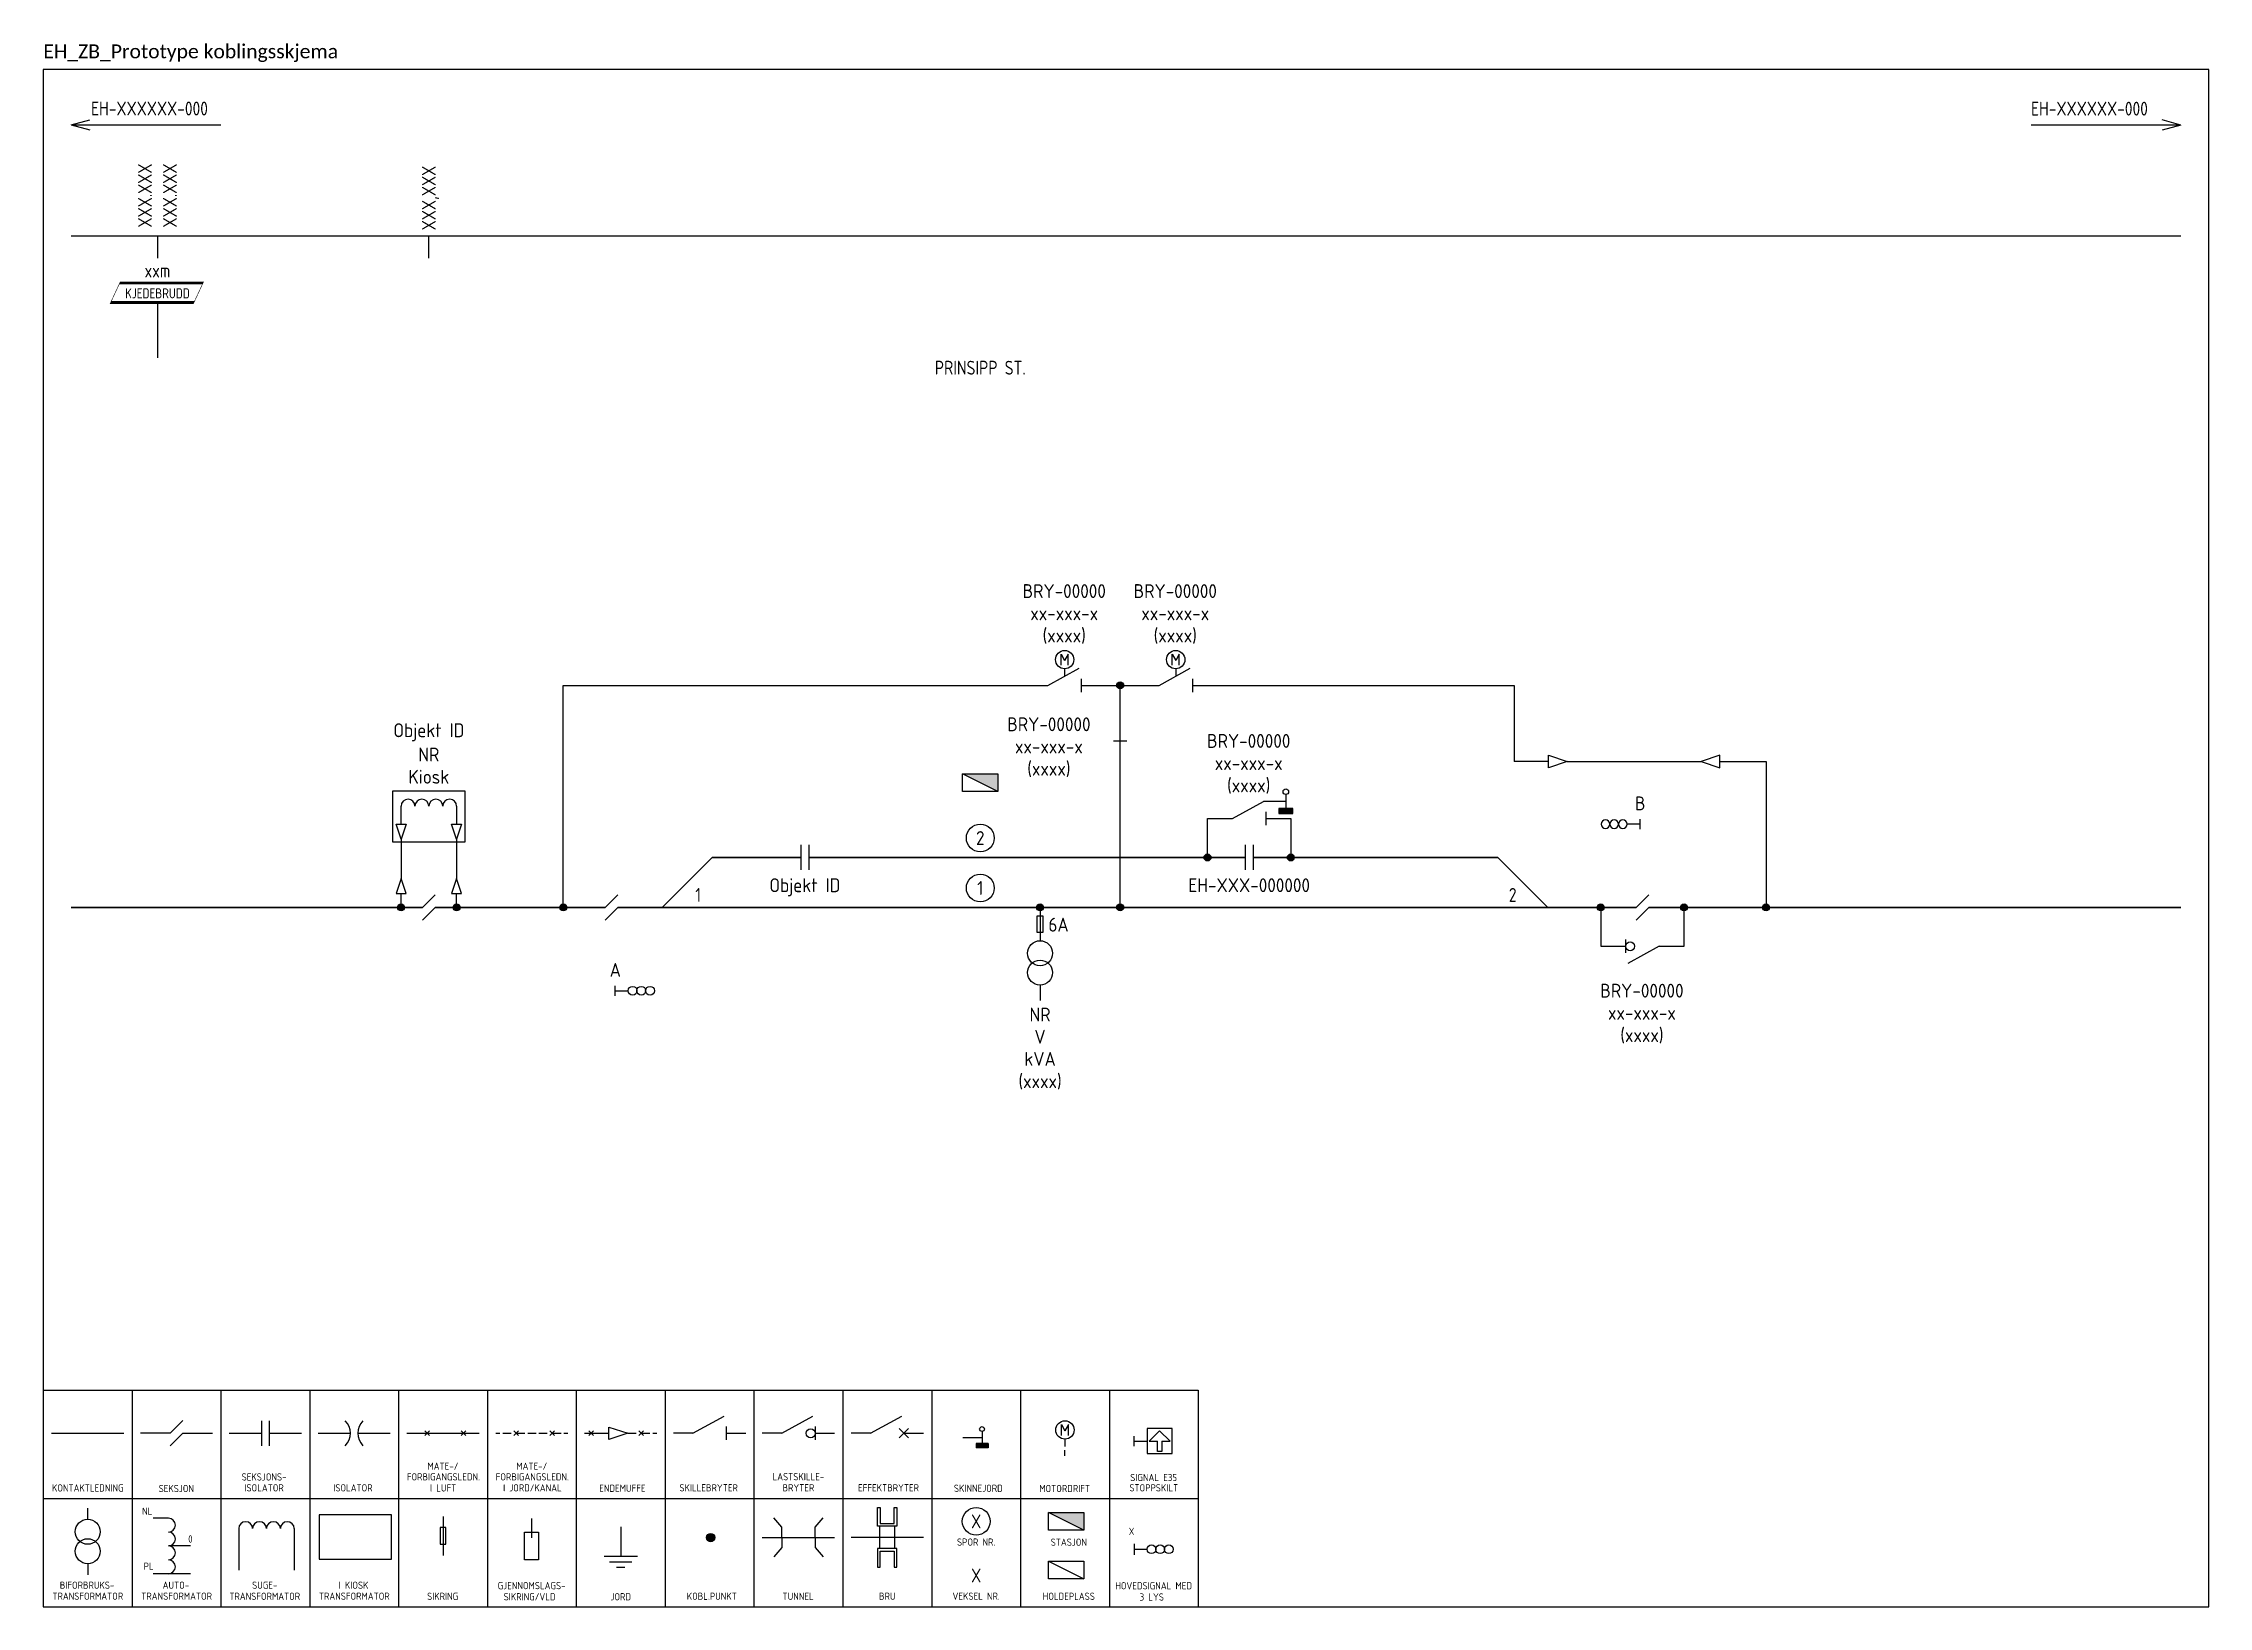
# Model space of a CAD drawing. Header units: millimetres. Extents: x -120 to 1240, y -2156 to 277.
# Drawn here: x 630 to 1020, y -1228 to -946.3 of the extents above; entities that cross this region are included whole.
import ezdxf
from ezdxf.enums import TextEntityAlignment as Align

# ---------------------------------------------------------------- set-up
doc = ezdxf.new("R2010")
doc.units = ezdxf.units.MM
for name, color, linetype in [('JBT_Linjer_018', 4, 'Continuous'), ('JBT_Tekst_25', 2, 'Continuous'), ('JBTEH_ATT_Tekst', 2, 'Continuous'), ('JBTEH_Komponenter', 4, 'Continuous'), ('JBTEH_LED_Hoeyspenning_kabel', 4, 'KABEL2'), ('JBTEH_LED_Hoeyspenning_linje', 4, 'KABEL'), ('RAMME', 5, 'Continuous'), ('RAMME SYMBOLER', 4, 'Continuous'), ('RAMME TEKST', 7, 'Continuous')]:
    doc.layers.add(name, color=color, linetype=linetype)
doc.layers.add('JBTEH_ATT_OBJEKTID', color=2, linetype='Continuous', lineweight=25)
doc.layers.add('JBTEH_KTL_Sort', color=7, linetype='Continuous', lineweight=35)
doc.styles.add('Calibri', font='calibri.ttf')
doc.styles.add('ISO13', font='isocp.shx', dxfattribs={"width": 0.9, "height": 1.3})
doc.styles.add('ISO25', font='isocp.shx', dxfattribs={"width": 0.9, "height": 2.5})
doc.styles.get("Standard").update_dxf_attribs({"font": 'txt.shx'})
doc.linetypes.add('KABEL', pattern='A,0.3,-0.001,0.3,-0.001,0.3,-0.001,["x",Standard,S=0.25,R=0,X=0,Y=-0.08],-0.001', length=0.904)
doc.linetypes.add('KABEL2', pattern='A,0.3,-0.1,0.3,-0.1,0.3,-0.1,["x",Standard,S=0.25,R=0,X=0,Y=-0.08],-0.1', length=1.3)

msp = doc.modelspace()

# ---------------------------------------------------------------- texts
at = {"layer": 'RAMME TEKST', "linetype": 'ByBlock', "style": 'Calibri'}
msp.add_text('EH_ZB_Prototype koblingsskjema', height=2.5, dxfattribs=at).set_placement((630, -949))

# ---------------------------------------------------------------- blocks, each defined once
blk = doc.blocks.new('EH_Koblingspunkt')
h = blk.add_hatch(color=256)
h.dxf.hatch_style = 1
edge = h.paths.add_edge_path()
edge.add_arc((0, 0), 0.625, 0, 360)
blk.add_circle((0, 0), 0.625)
blk = doc.blocks.new('EH_Koblings_Symbolforklaring_L')
for points in [[(170.15, 28.64), (170.15, 29.42), (167.99, 29.42), (167.99, 28.64)], [(187.42, 16.97), (181.05, 16.97), (187.42, 13.79)]]:
    blk.add_hatch(color=256).paths.add_polyline_path(points)
h = blk.add_hatch(color=256)
edge = h.paths.add_edge_path()
edge.add_arc((120.19, 12.47), 0.75, 0, 360)
for p, q in [((0, 39), (0, 0)), ((0, 39), (208, 39)), ((16, 39), (16, 0)), ((32, 39), (32, 0)), ((48, 39), (48, 0)), ((64, 39), (64, 0)), ((80, 39), (80, 0)), ((96, 39), (96, 0)), ((96, 39), (96, 0)), ((112, 39), (112, 0)), ((128, 39), (128, 0)), ((144, 39), (144, 0)), ((144, 39), (144, 0)), ((160, 39), (160, 0)), ((176, 39), (176, 0)), ((192, 39), (192, 0)), ((208, 39), (208, 0)), ((65.5, 31.25), (78.5, 31.25)), ((68.73, 30.83), (69.57, 31.67)), ((69.57, 30.83), (68.73, 31.67)), ((75.23, 30.83), (76.07, 31.67)), ((76.07, 30.83), (75.23, 31.67)), ((81.5, 31.25), (82.25, 31.25)), ((82.75, 31.25), (84.25, 31.25)), ((84.73, 30.83), (85.57, 31.67)), ((85.57, 30.83), (84.73, 31.67)), ((85.25, 31.25), (86.75, 31.25)), ((87.25, 31.25), (88.75, 31.25)), ((89.25, 31.25), (90.75, 31.25)), ((91.23, 30.83), (92.07, 31.67)), ((92.07, 30.83), (91.23, 31.67)), ((91.75, 31.25), (93.25, 31.25)), ((93.75, 31.25), (94.5, 31.25)), ((97.5, 31.25), (101.87, 31.25)), ((98.23, 30.83), (99.07, 31.67)), ((99.07, 30.83), (98.23, 31.67)), ((101.87, 32.38), (105.25, 31.25)), ((101.87, 30.13), (101.87, 32.38)), ((105.25, 31.25), (101.87, 30.13)), ((105.25, 31.25), (106.75, 31.25)), ((107.23, 30.83), (108.07, 31.67)), ((108.07, 30.83), (107.23, 31.67)), ((107.75, 31.25), (109.25, 31.25)), ((109.75, 31.25), (110.5, 31.25)), ((117, 31.25), (113.5, 31.25)), ((123, 31.25), (126.5, 31.25)), ((133, 31.25), (129.5, 31.25)), ((139, 31.25), (142.5, 31.25)), ((149, 31.25), (145.5, 31.25)), ((155, 31.25), (158.5, 31.25)), ((169.07, 31.58), (169.07, 29.42)), ((183.36, 30.85), (183.36, 32.85)), ((183.36, 32.85), (184, 31.71)), ((184.64, 32.85), (184, 31.71)), ((184.64, 30.85), (184.64, 32.85)), ((199.18, 29.84), (201.06, 31.72)), ((201.06, 31.72), (202.93, 29.84)), ((165.62, 30.5), (169.07, 30.5)), ((167.99, 29.42), (167.99, 28.64)), ((170.15, 29.42), (167.99, 29.42)), ((170.15, 28.64), (167.99, 28.64)), ((170.15, 29.42), (170.15, 28.64)), ((184, 30.2), (184, 28.87)), ((196.46, 28.94), (196.46, 30.74)), ((196.46, 29.84), (198.81, 29.84)), ((199.18, 29.84), (200.68, 29.84)), ((201.43, 29.84), (202.93, 29.84)), ((0, 19.5), (208, 19.5)), ((8, 15.75), (8, 17.75)), ((22.53, 15.95), (19.78, 15.95)), ((72, 16.25), (72, 9.25)), ((87.92, 15.92), (87.92, 12.44)), ((187.42, 13.79), (181.05, 16.97)), ((35.19, 14.07), (35.19, 6.57)), ((45.19, 14.07), (45.19, 6.57)), ((86.67, 8.44), (86.67, 13.44)), ((86.67, 13.44), (89.17, 13.44)), ((89.17, 13.44), (89.17, 8.44)), ((104, 14.4), (104, 9.04)), ((129.5, 12.5), (142.5, 12.5)), ((158.5, 12.5), (145.5, 12.5)), ((26.53, 10.95), (22.53, 10.95)), ((89.17, 8.44), (86.67, 8.44)), ((107, 9.04), (101, 9.04)), ((106, 8.04), (102, 8.04)), ((181.05, 8.22), (187.42, 5.04)), ((196.46, 11.34), (196.46, 9.34)), ((196.46, 10.34), (198.81, 10.34)), ((8, 7.75), (8, 5.75)), ((26.53, 5.95), (19.78, 5.95)), ((104.75, 7.04), (103.25, 7.04)), ((0, 0), (208, 0))]:
    blk.add_line(p, q)
at = {"color": 7}
for p, q in [((1.5, 31.25), (14.5, 31.25)), ((22.86, 31.25), (17.5, 31.25)), ((25.14, 31.25), (30.5, 31.25)), ((33.5, 31.25), (39.3, 31.25)), ((39.3, 33.5), (39.3, 29)), ((40.7, 33.5), (40.7, 29)), ((40.7, 31.25), (46.5, 31.25)), ((49.5, 31.25), (55.3, 31.25)), ((56.65, 31.25), (62.5, 31.25)), ((123, 32.45), (123, 30.05)), ((139, 32.45), (139, 30.05)), ((154.15, 32.1), (155.85, 30.4)), ((155.85, 32.1), (154.15, 30.4))]:
    blk.add_line(p, q, dxfattribs=at)
at = {"color": 5}
for p, q in [((117, 31.25), (122.6, 34.35)), ((133, 31.25), (138.6, 34.35)), ((149, 31.25), (154.6, 34.35)), ((133.01, 14.32), (131.55, 16.04)), ((139.01, 14.32), (140.48, 16.04)), ((133.01, 12.5), (133.01, 14.32)), ((133.01, 12.5), (133.01, 10.68)), ((139.01, 12.5), (139.01, 14.32)), ((139.01, 12.5), (139.01, 10.68)), ((133.01, 10.68), (131.55, 8.96)), ((139.01, 10.68), (140.48, 8.96))]:
    blk.add_line(p, q, dxfattribs=at)
at = {"color": 0, "linetype": 'ByBlock'}
blk.add_line((184, 27.2), (184, 28.2), dxfattribs=at)
at = {"linetype": 'ByBlock'}
for p, q in [((150.65, 10.5), (150.65, 14.5)), ((153.35, 10.5), (153.35, 14.5))]:
    blk.add_line(p, q, dxfattribs=at)
at = {"color": 7}
for points in [[(22.86, 31.25), (25.14, 33.54)], [(22.86, 28.96), (25.14, 31.25)]]:
    blk.add_lwpolyline(points, dxfattribs=at)
for points in [[(198.81, 27.59), (203.31, 27.59), (203.31, 32.09), (198.81, 32.09)], [(49.69, 8.57), (62.69, 8.57), (62.69, 16.57), (49.69, 16.57)], [(181.05, 16.97), (187.42, 16.97), (187.42, 13.79), (181.05, 13.79)], [(71.5, 11.25), (72.5, 11.25), (72.5, 14.25), (71.5, 14.25)], [(187.42, 5.04), (181.05, 5.04), (181.05, 8.22), (187.42, 8.22)]]:
    blk.add_lwpolyline(points, close=True)
blk.add_lwpolyline([(201.43, 29.84), (201.43, 27.97), (200.68, 27.97), (200.68, 29.84)])
at = {"linetype": 'ByBlock'}
for points in [[(150.25, 14.5), (150.25, 17.9), (150.75, 17.9), (150.75, 15), (153.25, 15), (153.25, 17.9), (153.75, 17.9), (153.75, 14.5), (150.25, 14.5)], [(150.25, 10.5), (150.25, 7.1), (150.75, 7.1), (150.75, 10), (153.25, 10), (153.25, 7.1), (153.75, 7.1), (153.75, 10.5), (150.25, 10.5)]]:
    blk.add_lwpolyline(points, dxfattribs=at)
at = {"color": 7}
blk.add_circle((138.2, 31.25), 0.8, dxfattribs=at)
for centre, radius in [((169.07, 32.01), 0.432), ((8, 13.5), 2.25), ((8, 10), 2.25), ((120.19, 12.47), 0.75), ((199.59, 10.34), 0.781), ((201.15, 10.34), 0.781), ((202.71, 10.34), 0.781)]:
    blk.add_circle(centre, radius)
at = {"linetype": 'ByBlock'}
blk.add_circle((184, 31.85), 1.65, dxfattribs=at)
at = {"ltscale": 5}
blk.add_circle((168.02, 15.38), 2.5, dxfattribs=at)
at = {"color": 7}
for centre, start, end in [((52.1, 31.25), 315.3217, 44.6783), ((59.85, 31.25), 135.3217, 224.6783)]:
    blk.add_arc(centre, 3.2, start, end, dxfattribs=at)
for centre, start, end in [((22.53, 14.7), 270, 90), ((22.53, 12.2), 270, 90), ((36.44, 14.07), 0, 180), ((38.94, 14.07), 0, 180), ((41.44, 14.07), 0, 180), ((43.94, 14.07), 0, 180), ((22.53, 9.7), 270, 90), ((22.53, 7.2), 270, 90)]:
    blk.add_arc(centre, 1.25, start, end)
blk.add_solid([(88.92, 12.44), (86.92, 12.44), (87.92, 10.44), (88.92, 12.44)])
at = {"style": 'ISO13'}
for s, p in [('SEKSJONS-', (39.76, 23.38)), ('FORBIGANGSLEDN.', (72.07, 23.4)), ('MATE-/', (71.97, 25.32)), ('FORBIGANGSLEDN.', (88.07, 23.4)), ('MATE-/', (87.97, 25.32)), ('LASTSKILLE-', (136, 23.43)), ('SIGNAL E35', (199.98, 23.28)), ('KONTAKTLEDNING', (8.01, 21.4)), ('SEKSJON', (23.95, 21.3)), ('ISOLATOR', (39.76, 21.42)), ('ISOLATOR', (55.76, 21.42)), ('I LUFT', (72.01, 21.4)), ('I JORD/KANAL', (88.09, 21.42)), ('ENDEMUFFE', (104.29, 21.35)), ('SKILLEBRYTER', (119.83, 21.43)), ('BRYTER', (136, 21.43)), ('EFFEKTBRYTER', (152.23, 21.43)), ('SKINNEJORD', (168.4, 21.34)), ('MOTORDRIFT', (183.95, 21.3)), ('STOPPSKILT', (200, 21.43)), ('NL', (18.72, 17.2)), ('0', (26.49, 12.2)), ('SPOR NR.', (168.01, 11.65)), ('STASJON', (184.7, 11.63)), ('PL', (18.97, 7.3)), ('BIFORBRUKS-', (7.88, 3.88)), ('AUTO-', (23.88, 3.88)), ('SUGE-', (39.88, 3.88)), ('I KIOSK', (55.88, 3.88)), ('GJENNOMSLAGS-', (87.95, 3.8)), ('HOVEDSIGNAL MED', (199.98, 3.78)), ('TRANSFORMATOR', (8.01, 1.9)), ('TRANSFORMATOR', (24.01, 1.9)), ('TRANSFORMATOR', (39.88, 1.88)), ('TRANSFORMATOR', (56.01, 1.9)), ('SIKRING', (71.92, 1.88)), ('SIKRING/VLD ', (87.95, 1.8)), ('JORD', (104, 1.8)), ('KOBL.PUNKT', (120.4, 1.89)), ('TUNNEL', (135.95, 1.87)), ('BRU', (152, 1.89)), ('VEKSEL NR.', (168.01, 1.9)), ('HOLDEPLASS', (184.7, 1.88)), ('3 LYS', (199.64, 1.75))]:
    blk.add_text(s, height=1.3, dxfattribs=at).set_placement(p, align=Align.MIDDLE)
at = {"style": 'ISO25', "width": 0.9}
for p in [(168.02, 15.38), (168.02, 5.63)]:
    blk.add_text('X', height=2.5, dxfattribs=at).set_placement(p, align=Align.MIDDLE_CENTER)
at = {"style": 'ISO13', "width": 0.9}
blk.add_text('X', height=1.3, dxfattribs=at).set_placement((195.51, 12.94))
blk = doc.blocks.new('EH_Seksjon')
at = {"color": 7}
for p, q in [((0, 0), (2.29, 2.29)), ((0, -2.29), (2.29, 0))]:
    blk.add_line(p, q, dxfattribs=at)
blk = doc.blocks.new('EH_Endemuffe')
for p, q in [((0, 1.125), (3.375, 0)), ((0, -1.125), (0, 1.125)), ((3.375, 0), (0, -1.125))]:
    blk.add_line(p, q)
blk = doc.blocks.new('*U222')
for p, q in [((-5, 15), (-5, 18.25)), ((5, 18.25), (5, 15)), ((-5, 0), (-5, 2.5)), ((5, 0), (5, 2.5))]:
    blk.add_line(p, q)
blk.add_lwpolyline([(-6.5, 21), (6.5, 21), (6.5, 11.75), (-6.5, 11.75)], close=True)
for centre in [(-3.75, 18.25), (-1.25, 18.25), (1.25, 18.25), (3.75, 18.25)]:
    blk.add_arc(centre, 1.25, 0, 180)
at = {"layer": 'JBTEH_LED_Hoeyspenning_kabel', "ltscale": 5}
for p, q in [((-5, 12.3), (-5, 5.2)), ((5, 12.3), (5, 5.2))]:
    blk.add_line(p, q, dxfattribs=at)
at = {"yscale": 0.8, "rotation": 270}
for p, xscale, zscale in [((-5, 15), 0.8, 0.9), ((5, 15), 0.8, 0.9), ((-5, 2.5), -0.8, 0.8), ((5, 2.5), -0.8, 0.8)]:
    blk.add_blockref('EH_Endemuffe', p, dxfattribs=dict(at, xscale=xscale, zscale=zscale))
for name, p in [('EH_Koblingspunkt', (-5, 0)), ('EH_Seksjon', (-1.14, 0)), ('EH_Koblingspunkt', (5, 0))]:
    blk.add_blockref(name, p)
at = {"layer": 'JBTEH_ATT_OBJEKTID', "style": 'ISO25', "flags": 4}
blk.add_attdef('OBJEKTID', text='', height=2.5, dxfattribs=at).set_placement((0, 31.55), align=Align.MIDDLE)
at = {"layer": 'JBTEH_ATT_Tekst', "style": 'ISO25', "flags": 4}
for tag, p in [('NAVN/NR', (0, 27.55)), ('TILH_OBJEKT', (0, 23.55))]:
    blk.add_attdef(tag, text='', height=2.5, dxfattribs=at).set_placement(p, align=Align.MIDDLE)
blk = doc.blocks.new('EH_Seksjonsisolator')
at = {"color": 7}
for p, q in [((0, 2.25), (0, -2.25)), ((1.4, 2.25), (1.4, -2.25))]:
    blk.add_line(p, q, dxfattribs=at)
at = {"layer": 'JBTEH_ATT_OBJEKTID', "style": 'ISO25'}
blk.add_attdef('OBJEKTID', text='', height=2.5, dxfattribs=at).set_placement((0.7, -6.25), align=Align.CENTER)
blk = doc.blocks.new('EH_SI_tilkobling')
for p, q in [((-6.8, 0), (-6.8, 7)), ((-6.8, 7), (-2.3, 7)), ((3.7, 7), (8.2, 7)), ((8.2, 7), (8.2, 0))]:
    blk.add_line(p, q)
for p in [(-6.8, 0), (8.2, 0)]:
    blk.add_blockref('EH_Koblingspunkt', p)
at = {"layer": 'JBTEH_Komponenter'}
blk.add_blockref('EH_Seksjonsisolator', (0, 0), dxfattribs=at)
at = {"layer": 'JBTEH_ATT_OBJEKTID', "style": 'ISO25'}
blk.add_attdef('OBJEKTID', text='', height=2.5, dxfattribs=at).set_placement((0.7, -6.25), align=Align.CENTER)
blk = doc.blocks.new('*U184')
at = {"color": 5}
blk.add_line((0, 0), (5.6, 3.1), dxfattribs=at)
at = {"color": 7}
blk.add_line((6, 1.2), (6, -1.2), dxfattribs=at)
at = {"layer": 'JBTEH_ATT_OBJEKTID', "style": 'ISO25'}
blk.add_attdef('OBJEKTID', text='', height=2.5, dxfattribs=at).set_placement((2.92, 12.75), align=Align.CENTER)
at = {"layer": 'JBTEH_ATT_Tekst', "style": 'ISO25'}
for tag, p in [('NAVN/NR', (2.92, 8.75)), ('TILH_OBJEKT', (2.92, 4.75))]:
    blk.add_attdef(tag, text='', height=2.5, dxfattribs=at).set_placement(p, align=Align.CENTER)
blk = doc.blocks.new('*U75')
for p, q in [((-6.36, 0), (-6.36, -7)), ((8.64, -7), (8.64, 0)), ((-6.36, -7), (-1.86, -7)), ((4.14, -7), (8.64, -7))]:
    blk.add_line(p, q)
for name, p in [('EH_Koblingspunkt', (-6.36, 0)), ('EH_Seksjon', (0, 0)), ('EH_Koblingspunkt', (8.64, 0))]:
    blk.add_blockref(name, p)
blk = doc.blocks.new('*U189')
at = {"color": 7}
blk.add_line((-6, -1.2), (-6, 1.2), dxfattribs=at)
at = {"color": 5}
blk.add_line((0, 0), (-5.6, -3.1), dxfattribs=at)
at = {"color": 7}
blk.add_circle((-5.2, 0), 0.8, dxfattribs=at)
at = {"layer": 'JBTEH_ATT_OBJEKTID', "style": 'ISO25'}
blk.add_attdef('OBJEKTID', text='', height=2.5, dxfattribs=at).set_placement((-3.08, -9.25), align=Align.CENTER)
at = {"layer": 'JBTEH_ATT_Tekst', "style": 'ISO25'}
for tag, p in [('NAVN/NR', (-3.08, -13.25)), ('TILH_OBJEKT', (-3.08, -17.25))]:
    blk.add_attdef(tag, text='', height=2.5, dxfattribs=at).set_placement(p, align=Align.CENTER)
blk = doc.blocks.new('*U225')
for p, q in [((0, 0), (0, -6)), ((0, -14), (0, -16.75))]:
    blk.add_line(p, q)
blk.add_lwpolyline([(-0.5, -1.5), (0.5, -1.5), (0.5, -4.5), (-0.5, -4.5)], close=True)
for centre in [(0, -8.25), (0, -11.75)]:
    blk.add_circle(centre, 2.25)
at = {"layer": 'JBTEH_ATT_OBJEKTID', "style": 'ISO25'}
blk.add_attdef('OBJEKTID', text='', height=2.5, dxfattribs=at).set_placement((0, -35.3), align=Align.MIDDLE)
at = {"layer": 'JBTEH_ATT_Tekst', "style": 'ISO25'}
blk.add_attdef('AMP', (1.5, -1.75), '', height=2.5, dxfattribs=at)
for tag, p in [('NAVN/NR', (0, -19.3)), ('SPENNING', (0, -23.3)), ('YTELSE', (0, -27.3)), ('TILH_OBJEKT', (0, -31.3))]:
    blk.add_attdef(tag, text='', height=2.5, dxfattribs=at).set_placement(p, align=Align.MIDDLE)
blk = doc.blocks.new('*U163')
at = {"layer": 'JBT_Linjer_018'}
for q in [(3.4, 0.91), (27, 0), (3.4, -0.91)]:
    blk.add_line((0, 0), q, dxfattribs=at)
at = {"style": 'ISO25', "width": 0.9}
blk.add_attdef('HENVISING', text='', height=2.5, dxfattribs=at).set_placement((26.66, 4.2), align=Align.TOP_RIGHT)
blk = doc.blocks.new('Tekst_Km')
at = {"layer": 'JBT_Linjer_018'}
blk.add_line((0, -4), (0, 0), dxfattribs=at)
at = {"style": 'ISO25', "width": 0.9}
blk.add_attdef('KM', text='', height=2.5, rotation=90, dxfattribs=at).set_placement((0, 1), align=Align.MIDDLE_LEFT)
blk = doc.blocks.new('*U191')
at = {"color": 5}
blk.add_line((0, 0), (5.6, 3.1), dxfattribs=at)
at = {"color": 7}
blk.add_line((6, 1.2), (6, -1.2), dxfattribs=at)
at = {"layer": 'JBTEH_ATT_OBJEKTID', "style": 'ISO25'}
blk.add_attdef('OBJEKTID', text='', height=2.5, dxfattribs=at).set_placement((2.92, 15.75), align=Align.CENTER)
at = {"layer": 'JBTEH_ATT_Tekst', "style": 'ISO25'}
for tag, p in [('NAVN/NR', (2.92, 11.75)), ('TILH_OBJEKT', (2.92, 7.75))]:
    blk.add_attdef(tag, text='', height=2.5, dxfattribs=at).set_placement(p, align=Align.CENTER)
blk = doc.blocks.new('*U190')
at = {"color": 7}
blk.add_line((-1.2, 6), (1.2, 6), dxfattribs=at)
at = {"color": 5}
blk.add_line((0, 0), (0, 6), dxfattribs=at)
at = {"layer": 'JBTEH_ATT_OBJEKTID', "style": 'ISO25'}
blk.add_attdef('OBJEKTID', text='', height=2.5, dxfattribs=at).set_placement((-12.84, 7.75), align=Align.CENTER)
at = {"layer": 'JBTEH_ATT_Tekst', "style": 'ISO25'}
for tag, p in [('NAVN/NR', (-12.84, 3.75)), ('TILH_OBJEKT', (-12.84, -0.25))]:
    blk.add_attdef(tag, text='', height=2.5, dxfattribs=at).set_placement(p, align=Align.CENTER)
blk = doc.blocks.new('Signal_Trelys')
for p, q in [((0, -0.9), (0, 0.9)), ((0, 0), (2.34375, 0))]:
    blk.add_line(p, q)
for centre in [(3.125, 0), (4.6875, 0), (6.25, 0)]:
    blk.add_circle(centre, 0.78125)
at = {"layer": 'JBTEH_ATT_Tekst', "style": 'ISO25'}
blk.add_attdef('Signaltype', text='', height=2.5, dxfattribs=at).set_placement((0, 2.5), align=Align.CENTER)
blk = doc.blocks.new('EH_Stasjon')
at = {"linetype": 'ByBlock'}
blk.add_hatch(color=0, dxfattribs=at).paths.add_polyline_path([(3.18, 3.18), (-3.18, 3.18), (3.18, 0)])
at = {"color": 0, "linetype": 'ByBlock'}
blk.add_line((3.18, 0), (-3.18, 3.18), dxfattribs=at)
blk.add_lwpolyline([(-3.18, 3.18), (3.18, 3.18), (3.18, 0), (-3.18, 0)], close=True, dxfattribs=at)
blk = doc.blocks.new('EH_Skinnejord')
h = blk.add_hatch(color=256)
h.dxf.hatch_style = 1
h.paths.add_polyline_path([(2.75, -2.15), (5.25, -2.15), (5.25, -1.25), (2.75, -1.25)])
for p, q in [((4, 0), (0, 0)), ((4, 1.25), (4, -1.25))]:
    blk.add_line(p, q)
blk.add_lwpolyline([(2.75, -2.15), (5.25, -2.15), (5.25, -1.25), (2.75, -1.25)], close=True)
blk.add_circle((4, 1.75), 0.5)
blk = doc.blocks.new('*U78')
for p, q in [((2.36, 3.65), (2.36, 5.65)), ((2.36, 5.65), (3, 4.5)), ((3.64, 5.65), (3, 4.5)), ((3.64, 3.65), (3.64, 5.65)), ((3, 3), (3, 1.66))]:
    blk.add_line(p, q)
at = {"color": 0, "linetype": 'ByBlock'}
blk.add_circle((3, 4.65), 1.65, dxfattribs=at)
blk = doc.blocks.new('EH_Spornummer')
blk.add_circle((0, 2.5), 2.5)
at = {"layer": 'JBTEH_ATT_Tekst', "style": 'ISO25'}
blk.add_attdef('X', text='', height=2.5, dxfattribs=at).set_placement((0, 2.5), align=Align.MIDDLE)
blk = doc.blocks.new('*U164')
at = {"layer": 'JBT_Linjer_018'}
for q in [(-27, 0), (-3.4, 0.91), (-3.4, -0.91)]:
    blk.add_line((0, 0), q, dxfattribs=at)
at = {"style": 'ISO25', "width": 0.9}
blk.add_attdef('HENVISING', text='', height=2.5, dxfattribs=at).set_placement((-26.66, 4.2), align=Align.TOP_LEFT)
blk = doc.blocks.new('EH_ZB_Prototype koblingsskjema')
at = {"layer": 'JBT_Linjer_018'}
blk.add_line((5, 247), (385, 247), dxfattribs=at)
at = {"layer": 'JBTEH_KTL_Sort'}
for p, q in [((111.44, 126), (120.44, 135)), ((120.44, 135), (136.46, 135)), ((137.86, 135), (216.48, 135)), ((217.88, 135), (261.96, 135)), ((270.96, 126), (261.96, 135)), ((5, 126), (68.3, 126)), ((70.59, 126), (101.19, 126)), ((103.48, 126), (286.86, 126)), ((289.14, 126), (385, 126))]:
    blk.add_line(p, q, dxfattribs=at)
at = {"layer": 'JBTEH_LED_Hoeyspenning_kabel', "ltscale": 5}
blk.add_line((274.49, 152.3), (298.59, 152.3), dxfattribs=at)
at = {"layer": 'JBTEH_LED_Hoeyspenning_linje', "ltscale": 5}
for p, q in [((93.66, 126), (93.66, 166)), ((93.66, 166), (180.95, 166)), ((186.95, 166), (200.95, 166)), ((193.95, 156), (193.95, 166)), ((206.95, 166), (264.91, 166)), ((264.91, 166), (264.91, 152.3)), ((271.11, 152.3), (264.91, 152.3)), ((301.96, 152.3), (310.27, 152.3)), ((310.27, 152.3), (310.27, 126)), ((193.95, 126), (193.95, 150))]:
    blk.add_line(p, q, dxfattribs=at)
at = {"layer": 'RAMME'}
blk.add_lwpolyline([(390, 277), (0, 277), (0, 0), (390, 0)], close=True, dxfattribs=at)
at = {"layer": 'JBT_Tekst_25'}
ref = blk.add_blockref('*U163', (5, 267), dxfattribs=at)
ref.add_attrib('HENVISING_001', 'EH-XXXXXX-000', (8.6, 268.7), dxfattribs={"layer": '0', "height": 2.5, "style": 'ISO25', "width": 0.9})
ref = blk.add_blockref('*U164', (385, 266.98), dxfattribs=at)
ref.add_attrib('HENVISING_001', 'EH-XXXXXX-000', (358, 268.68), dxfattribs={"layer": '0', "height": 2.5, "style": 'ISO25', "width": 0.9})
blk.add_blockref('Tekst_Km', (69.44, 247), dxfattribs=at).add_auto_attribs({'KM': 'XXX,XXX'})
at = {"layer": 'JBTEH_Komponenter'}
for name, p, values in [('*U191', (180.95, 166), {'OBJEKTID': 'BRY-00000', 'NAVN/NR': 'xx-xxx-x', 'TILH_OBJEKT': '(xxxx)'}), ('*U191', (200.95, 166), {'OBJEKTID': 'BRY-00000', 'NAVN/NR': 'xx-xxx-x', 'TILH_OBJEKT': '(xxxx)'}), ('*U190', (193.95, 150), {'OBJEKTID': 'BRY-00000', 'NAVN/NR': 'xx-xxx-x', 'TILH_OBJEKT': '(xxxx)'}), ('*U184', (214.18, 142), {'OBJEKTID': 'BRY-00000', 'NAVN/NR': 'xx-xxx-x', 'TILH_OBJEKT': '(xxxx)'}), ('EH_Spornummer', (168.75, 136), {'X': '2'}), ('EH_SI_tilkobling', (216.48, 135), {'OBJEKTID': 'EH-XXX-000000'}), ('EH_Spornummer', (168.75, 127), {'X': '1'}), ('*U189', (291, 119), {'OBJEKTID': 'BRY-00000', 'NAVN/NR': 'xx-xxx-x', 'TILH_OBJEKT': '(xxxx)'}), ('Signal_Trelys', (103.02, 111), {'Signaltype': 'A'})]:
    blk.add_blockref(name, p, dxfattribs=at).add_auto_attribs(values)
for name, p in [('*U78', (180.95, 166)), ('*U78', (200.95, 166)), ('EH_Koblingspunkt', (193.95, 166)), ('EH_Endemuffe', (271.11, 152.3)), ('EH_Stasjon', (168.75, 146.91)), ('EH_Skinnejord', (219.78, 145.1)), ('EH_SI_tilkobling', (216.48, 135)), ('EH_Koblingspunkt', (93.66, 126)), ('EH_Seksjon', (101.19, 126)), ('EH_Koblingspunkt', (179.52, 126)), ('*U75', (286.86, 126)), ('EH_Koblingspunkt', (310.27, 126)), ('EH_Koblings_Symbolforklaring_L', (0, 0))]:
    blk.add_blockref(name, p, dxfattribs=at)
ref = blk.add_blockref('*U222', (69.44, 126), dxfattribs=at)
ref.add_attrib('NAVN/NR', 'NR', dxfattribs={"layer": 'JBTEH_ATT_Tekst', "height": 2.5, "style": 'ISO25'}).set_placement((69.44, 153.55), align=Align.MIDDLE)
ref.add_attrib('TILH_OBJEKT', 'Kiosk', dxfattribs={"layer": 'JBTEH_ATT_Tekst', "height": 2.5, "style": 'ISO25'}).set_placement((69.44, 149.55), align=Align.MIDDLE)
ref.add_attrib('OBJEKTID', 'Objekt ID', dxfattribs={"layer": 'JBTEH_ATT_OBJEKTID', "height": 2.5, "style": 'ISO25'}).set_placement((69.44, 157.55), align=Align.MIDDLE)
at = {"layer": 'JBTEH_Komponenter', "xscale": -1}
blk.add_blockref('EH_Endemuffe', (301.96, 152.3), dxfattribs=at)
at = {"layer": 'JBTEH_Komponenter'}
ref = blk.add_blockref('Signal_Trelys', (287.61, 141), dxfattribs=dict(at, xscale=-1))
ref.add_attrib('Signaltype', 'B', dxfattribs={"layer": 'JBTEH_ATT_Tekst', "height": 2.5, "style": 'ISO25'}).set_placement((287.61, 143.5), align=Align.CENTER)
ref = blk.add_blockref('*U225', (179.52, 126), dxfattribs=at)
ref.add_attrib('NAVN/NR', 'NR', dxfattribs={"layer": 'JBTEH_ATT_Tekst', "height": 2.5, "style": 'ISO25'}).set_placement((179.52, 106.7), align=Align.MIDDLE)
ref.add_attrib('SPENNING', 'V', dxfattribs={"layer": 'JBTEH_ATT_Tekst', "height": 2.5, "style": 'ISO25'}).set_placement((179.52, 102.7), align=Align.MIDDLE)
ref.add_attrib('YTELSE', 'kVA', dxfattribs={"layer": 'JBTEH_ATT_Tekst', "height": 2.5, "style": 'ISO25'}).set_placement((179.52, 98.7), align=Align.MIDDLE)
ref.add_attrib('TILH_OBJEKT', '(xxxx)', dxfattribs={"layer": 'JBTEH_ATT_Tekst', "height": 2.5, "style": 'ISO25'}).set_placement((179.52, 94.7), align=Align.MIDDLE)
ref.add_attrib('AMP', '6A', (181.02, 121.64), dxfattribs={"layer": 'JBTEH_ATT_Tekst', "height": 2.5, "style": 'ISO25'})
at = {"layer": 'RAMME SYMBOLER'}
blk.add_blockref('EH_Seksjonsisolator', (136.46, 135), dxfattribs=at).add_auto_attribs({'OBJEKTID': 'Objekt ID'})
at = {"layer": 'JBT_Tekst_25', "style": 'ISO25', "width": 0.9}
blk.add_text('PRINSIPP ST.', height=2.5, dxfattribs=at).set_placement((168.75, 222), align=Align.CENTER)
for s, p in [('1', (117.44, 127)), ('2', (263.96, 127))]:
    blk.add_text(s, height=2.5, dxfattribs=at).set_placement(p)
blk = doc.blocks.new('EH_Kjedebrudd')
at = {"color": 4}
for p, q in [((0, 0), (0, -4)), ((0, -12), (0, -22))]:
    blk.add_line(p, q, dxfattribs=at)
blk.add_lwpolyline([(-8.43, -12, 0.5, 0.5, 0), (6.57, -12, 0.1, 0.1, 0), (8.2, -8.5, 0.5, 0.5, 0), (-6.8, -8.5, 0.1, 0.1, 0)], format="xyseb", close=True)
at = {"color": 4, "linetype": 'ByBlock', "style": 'ISO25', "width": 0.9}
blk.add_text('KJEDEBRUDD', height=1.8, dxfattribs=at).set_placement((0, -11.25), align=Align.CENTER)
at = {"color": 2, "style": 'ISO25', "width": 0.9}
for tag, p in [('KB-FRA', (-2.25, 1.5)), ('KB-TIL', (2.25, 1.5))]:
    blk.add_attdef(tag, text='', height=2.5, rotation=90, dxfattribs=at).set_placement(p, align=Align.MIDDLE_LEFT)
blk.add_attdef('KB-M', text='', height=2.5, dxfattribs=at).set_placement((0, -7.5), align=Align.CENTER)

# ---------------------------------------------------------------- block references
msp.add_blockref('EH_ZB_Prototype koblingsskjema', (630, -1228))
at = {"layer": 'JBT_Linjer_018'}
msp.add_blockref('EH_Kjedebrudd', (650.56, -981), dxfattribs=at).add_auto_attribs({'KB-FRA': 'XXX.XXX', 'KB-TIL': 'XXX.XXX', 'KB-M': 'xxm'})
at = {"layer": 'JBTEH_Komponenter'}
msp.add_blockref('EH_Koblingspunkt', (823.95, -1102), dxfattribs=at)

msp.set_redraw_order([(e.dxf.handle, doc.entitydb.next_handle()) for e in msp.query("TEXT MTEXT ATTDEF DIMENSION ARC_DIMENSION")])  # texts and dimensions are drawn at this point

doc.saveas('drawing.dxf')
